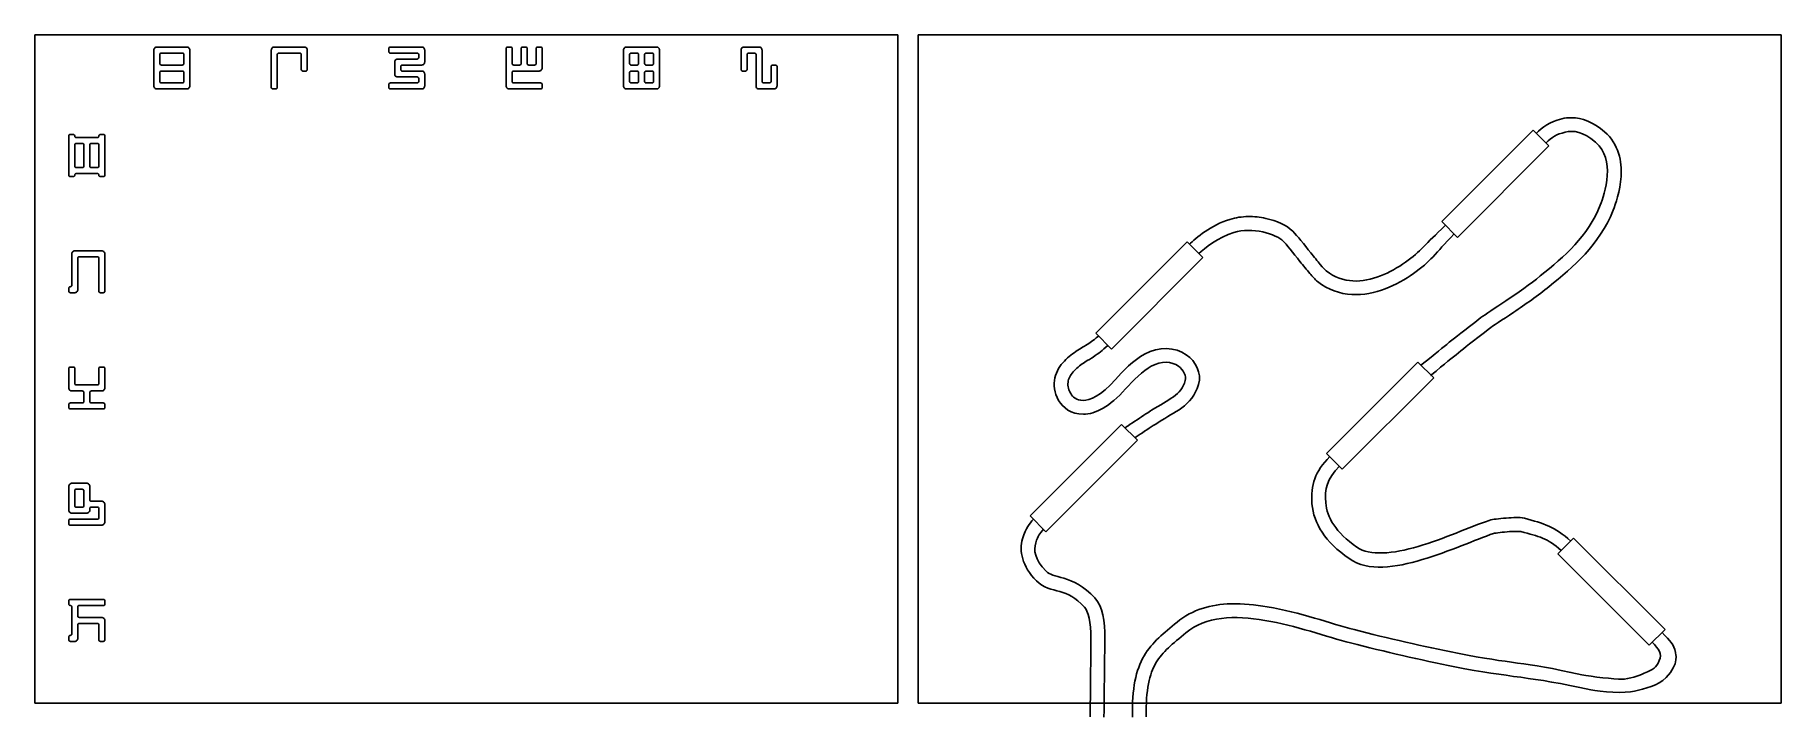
# Model space of a CAD drawing. Extents: x 6 to 263, y 6 to 106.
import ezdxf

# ---------------------------------------------------------------- set-up
doc = ezdxf.new("R2010")
doc.units = 0
doc.layers.add('Layer_1', color=7, linetype='CONTINUOUS')

msp = doc.modelspace()

# ---------------------------------------------------------------- linework, layer by layer
at = {"layer": 'Layer_1', "color": 7}
for p, q in [((6.01284, 106.43276), (132.987121, 106.43276)), ((6.01284, 8.033467), (6.01284, 106.43276)), ((132.987121, 106.43276), (132.987121, 8.033467)), ((262.950485, 106.432763), (135.976193, 106.432763)), ((135.976193, 106.432763), (135.976193, 8.033462)), ((262.950485, 8.033462), (262.950485, 106.432763)), ((23.515401, 98.913809), (23.515401, 104.205476)), ((23.956373, 104.646448), (28.366096, 104.646448)), ((24.397346, 103.544018), (24.397346, 102.221101)), ((27.704637, 103.764504), (24.617832, 103.764504)), ((27.925123, 102.221101), (27.925123, 103.544018)), ((28.807068, 104.205476), (28.807068, 98.913809)), ((40.795163, 98.693323), (40.795163, 104.205476)), ((41.236135, 104.646448), (45.645857, 104.646448)), ((41.677107, 103.544018), (41.677107, 98.693323)), ((44.984399, 103.764504), (41.897593, 103.764504)), ((45.204885, 101.339157), (45.204885, 103.544018)), ((46.086829, 104.205476), (46.086829, 101.339157)), ((58.074924, 103.98499), (58.074924, 104.425962)), ((58.29541, 104.646448), (62.925618, 104.646448)), ((62.26416, 103.764504), (58.29541, 103.764504)), ((59.39784, 102.882559), (62.26416, 102.882559)), ((62.484646, 103.103046), (62.484646, 103.544018)), ((63.36659, 104.205476), (63.36659, 102.441587)), ((75.354682, 98.913809), (75.354682, 104.425962)), ((75.575168, 104.646448), (76.01614, 104.646448)), ((76.236626, 104.425962), (76.236626, 102.221101)), ((77.559543, 102.221101), (77.559543, 104.425962)), ((77.780029, 104.646448), (78.221001, 104.646448)), ((78.441487, 104.425962), (78.441487, 102.221101)), ((79.764404, 102.221101), (79.764404, 104.425962)), ((79.98489, 104.646448), (80.425862, 104.646448)), ((80.646349, 104.425962), (80.646349, 101.559643)), ((92.634446, 98.913809), (92.634446, 104.205476)), ((93.075418, 104.646448), (97.48514, 104.646448)), ((93.51639, 103.544018), (93.51639, 102.221101)), ((94.618821, 103.764504), (93.736876, 103.764504)), ((94.839307, 102.221101), (94.839307, 103.544018)), ((95.721251, 103.544018), (95.721251, 102.221101)), ((96.823682, 103.764504), (95.941738, 103.764504)), ((97.044168, 102.221101), (97.044168, 103.544018)), ((97.926113, 104.205476), (97.926113, 98.913809)), ((109.91421, 101.339157), (109.91421, 104.205476)), ((110.355182, 104.646448), (112.560043, 104.646448)), ((110.796154, 103.544018), (110.796154, 101.339157)), ((111.898585, 103.764504), (111.01664, 103.764504)), ((112.119071, 98.913809), (112.119071, 103.544018)), ((113.001015, 104.205476), (113.001015, 99.575268)), ((24.397346, 100.898184), (24.397346, 99.575268)), ((24.617832, 102.000615), (27.704637, 102.000615)), ((27.704637, 101.118671), (24.617832, 101.118671)), ((27.704637, 102.000615), (27.704637, 102.000615)), ((27.925123, 99.575268), (27.925123, 100.898184)), ((45.866343, 101.118671), (45.425371, 101.118671)), ((58.956868, 100.677698), (58.956868, 102.441587)), ((62.26416, 100.236726), (59.39784, 100.236726)), ((59.838813, 101.780129), (59.838813, 101.339157)), ((62.925618, 102.000615), (60.059299, 102.000615)), ((60.059299, 101.118671), (62.925618, 101.118671)), ((63.36659, 100.677698), (63.36659, 98.913809)), ((76.236626, 100.898184), (76.236626, 99.575268)), ((76.457112, 102.000615), (77.339057, 102.000615)), ((80.205376, 101.118671), (76.457112, 101.118671)), ((78.661974, 102.000615), (79.543918, 102.000615)), ((93.51639, 100.898184), (93.51639, 99.575268)), ((93.736876, 102.000615), (94.618821, 102.000615)), ((94.618821, 101.118671), (93.736876, 101.118671)), ((94.618821, 102.000615), (94.618821, 102.000615)), ((94.839307, 99.575268), (94.839307, 100.898184)), ((95.721251, 100.898184), (95.721251, 99.575268)), ((95.941738, 102.000615), (96.823682, 102.000615)), ((96.823682, 101.118671), (95.941738, 101.118671)), ((96.823682, 102.000615), (96.823682, 102.000615)), ((97.044168, 99.575268), (97.044168, 100.898184)), ((110.575668, 101.118671), (110.134696, 101.118671)), ((114.323932, 99.575268), (114.323932, 101.780129)), ((114.544418, 102.000615), (114.98539, 102.000615)), ((115.205876, 101.780129), (115.205876, 98.913809)), ((28.366096, 98.472837), (23.956373, 98.472837)), ((23.956373, 98.472837), (23.956373, 98.472837)), ((24.617832, 99.354782), (27.704637, 99.354782)), ((27.704637, 99.354782), (27.704637, 99.354782)), ((41.456621, 98.472837), (41.015649, 98.472837)), ((41.015649, 98.472837), (41.015649, 98.472837)), ((58.074924, 98.693323), (58.074924, 99.134296)), ((58.29541, 99.354782), (62.26416, 99.354782)), ((62.925618, 98.472837), (58.29541, 98.472837)), ((58.29541, 98.472837), (58.29541, 98.472837)), ((62.484646, 99.575268), (62.484646, 100.01624)), ((80.425862, 98.472837), (75.795654, 98.472837)), ((75.795654, 98.472837), (75.795654, 98.472837)), ((76.457112, 99.354782), (80.425862, 99.354782)), ((80.646349, 99.134296), (80.646349, 98.693323)), ((97.48514, 98.472837), (93.075418, 98.472837)), ((93.075418, 98.472837), (93.075418, 98.472837)), ((93.736876, 99.354782), (94.618821, 99.354782)), ((94.618821, 99.354782), (94.618821, 99.354782)), ((95.941738, 99.354782), (96.823682, 99.354782)), ((96.823682, 99.354782), (96.823682, 99.354782)), ((114.764904, 98.472837), (112.560043, 98.472837)), ((112.560043, 98.472837), (112.560043, 98.472837)), ((113.221501, 99.354782), (114.103446, 99.354782)), ((11.000319, 85.809741), (11.000319, 91.54238)), ((11.220805, 91.762866), (11.661777, 91.762866)), ((11.882263, 90.219463), (11.882263, 87.132658)), ((12.102749, 91.321894), (15.189555, 91.321894)), ((12.984694, 90.439949), (12.102749, 90.439949)), ((13.20518, 87.132658), (13.20518, 90.219463)), ((14.087124, 90.219463), (14.087124, 87.132658)), ((15.189555, 90.439949), (14.30761, 90.439949)), ((15.410041, 87.132658), (15.410041, 90.219463)), ((15.630527, 91.762866), (16.071499, 91.762866)), ((16.291985, 91.54238), (16.291985, 85.809741)), ((226.46837, 92.401), (213.014505, 78.947135)), ((215.332852, 76.628789), (228.786717, 90.082653)), ((228.786717, 90.082653), (226.46837, 92.401)), ((11.661777, 85.589255), (11.220805, 85.589255)), ((11.220805, 85.589255), (11.220805, 85.589255)), ((12.102749, 86.912172), (12.984694, 86.912172)), ((15.189555, 86.030227), (12.102749, 86.030227)), ((12.984694, 86.912172), (12.984694, 86.912172)), ((14.30761, 86.912172), (15.189555, 86.912172)), ((15.189555, 86.912172), (15.189555, 86.912172)), ((16.071499, 85.589255), (15.630527, 85.589255)), ((213.014505, 78.947135), (215.332852, 76.628789)), ((11.882263, 74.651735), (15.851013, 74.651735)), ((175.549801, 75.960728), (162.095937, 62.506863)), ((177.868148, 73.642381), (175.549801, 75.960728)), ((11.441291, 69.580555), (11.441291, 74.210763)), ((12.323235, 73.549305), (12.323235, 68.919096)), ((15.189555, 73.769791), (12.543722, 73.769791)), ((15.410041, 68.69861), (15.410041, 73.549305)), ((16.291985, 74.210763), (16.291985, 68.69861)), ((164.414283, 60.188516), (177.868148, 73.642381)), ((11.000319, 68.69861), (11.000319, 69.139582)), ((11.882263, 68.478124), (11.220805, 68.478124)), ((11.220805, 68.478124), (11.220805, 68.478124)), ((16.071499, 68.478124), (15.630527, 68.478124)), ((162.095937, 62.506863), (164.414283, 60.188516)), ((11.000319, 54.453799), (11.000319, 57.320119)), ((11.220805, 57.540605), (11.661777, 57.540605)), ((11.882263, 57.320119), (11.882263, 55.115257)), ((15.410041, 55.115257), (15.410041, 57.320119)), ((15.630527, 57.540605), (16.071499, 57.540605)), ((16.291985, 57.320119), (16.291985, 54.453799)), ((209.524932, 58.249838), (196.071067, 44.795974)), ((211.843279, 55.931492), (209.524932, 58.249838)), ((12.984694, 54.012827), (11.441291, 54.012827)), ((12.102749, 54.894771), (15.189555, 54.894771)), ((15.851013, 54.012827), (14.30761, 54.012827)), ((198.389414, 42.477627), (211.843279, 55.931492)), ((11.000319, 51.58748), (11.000319, 52.028452)), ((11.220805, 52.248938), (12.984694, 52.248938)), ((13.20518, 52.469424), (13.20518, 53.792341)), ((14.087124, 53.792341), (14.087124, 52.469424)), ((14.30761, 52.248938), (16.071499, 52.248938)), ((16.291985, 52.028452), (16.291985, 51.58748)), ((16.071499, 51.366994), (11.220805, 51.366994)), ((11.220805, 51.366994), (11.220805, 51.366994)), ((165.920923, 49.069925), (152.467058, 35.616061)), ((168.23927, 46.751579), (165.920923, 49.069925)), ((154.785405, 33.297714), (168.23927, 46.751579)), ((196.071067, 44.795974), (198.389414, 42.477627)), ((11.000319, 36.460721), (11.000319, 39.988499)), ((11.441291, 40.429471), (13.646152, 40.429471)), ((11.882263, 39.327041), (11.882263, 37.12218)), ((12.984694, 39.547527), (12.102749, 39.547527)), ((13.20518, 37.12218), (13.20518, 39.327041)), ((14.087124, 39.988499), (14.087124, 38.004124)), ((13.646152, 36.019749), (11.441291, 36.019749)), ((12.102749, 36.901694), (12.984694, 36.901694)), ((12.984694, 36.901694), (12.984694, 36.901694)), ((14.087124, 36.681207), (14.087124, 36.460721)), ((14.30761, 37.783638), (15.851013, 37.783638)), ((15.189555, 36.901694), (14.30761, 36.901694)), ((15.410041, 35.358291), (15.410041, 36.681207)), ((16.291985, 37.342666), (16.291985, 34.696832)), ((11.000319, 34.476346), (11.000319, 34.917319)), ((11.220805, 35.137805), (15.189555, 35.137805)), ((15.851013, 34.25586), (11.220805, 34.25586)), ((11.220805, 34.25586), (11.220805, 34.25586)), ((152.467058, 35.616061), (154.785405, 33.297714)), ((232.426706, 32.365314), (230.108359, 30.046967)), ((245.88057, 18.911449), (232.426706, 32.365314)), ((230.108359, 30.046967), (243.562224, 16.593102)), ((11.220805, 23.318344), (16.071499, 23.318344)), ((11.000319, 22.656885), (11.000319, 23.097858)), ((11.441291, 18.247163), (11.441291, 22.215913)), ((12.323235, 22.215913), (12.323235, 20.892996)), ((16.071499, 22.436399), (12.543722, 22.436399)), ((12.543722, 20.67251), (15.851013, 20.67251)), ((16.291985, 23.097858), (16.291985, 22.656885)), ((12.323235, 19.57008), (12.323235, 17.585705)), ((15.189555, 19.790566), (12.543722, 19.790566)), ((15.410041, 17.365219), (15.410041, 19.57008)), ((16.291985, 20.231538), (16.291985, 17.365219)), ((243.562224, 16.593102), (245.88057, 18.911449)), ((11.000319, 17.365219), (11.000319, 17.806191)), ((11.882263, 17.144733), (11.220805, 17.144733)), ((11.220805, 17.144733), (11.220805, 17.144733)), ((16.071499, 17.144733), (15.630527, 17.144733)), ((132.987121, 8.033467), (6.01284, 8.033467)), ((135.976193, 8.033462), (262.950485, 8.033462))]:
    msp.add_line(p, q, dxfattribs=at)
for points in [[(23.515401, 104.205476), (23.515401, 104.265191), (23.526885, 104.321461), (23.549852, 104.374286)], [(23.549852, 104.374286), (23.575116, 104.427111), (23.60727, 104.473045), (23.646315, 104.51209)], [(23.646315, 104.51209), (23.687656, 104.553431), (23.734739, 104.585585), (23.787564, 104.608552)], [(23.787564, 104.608552), (23.840388, 104.633816), (23.896658, 104.646448), (23.956373, 104.646448)], [(24.462802, 103.702492), (24.419165, 103.661151), (24.397346, 103.608326), (24.397346, 103.544018)], [(24.617832, 103.764504), (24.558117, 103.764504), (24.50644, 103.743833), (24.462802, 103.702492)], [(27.859667, 103.699047), (27.816029, 103.742685), (27.764352, 103.764504), (27.704637, 103.764504)], [(27.925123, 103.544018), (27.925123, 103.603733), (27.903304, 103.655409), (27.859667, 103.699047)], [(28.366096, 104.646448), (28.425811, 104.646448), (28.482081, 104.633816), (28.534905, 104.608552)], [(28.534905, 104.608552), (28.58773, 104.585585), (28.633665, 104.553431), (28.672709, 104.51209)], [(28.672709, 104.51209), (28.71405, 104.473045), (28.746205, 104.427111), (28.769172, 104.374286)], [(28.769172, 104.374286), (28.794436, 104.321461), (28.807068, 104.265191), (28.807068, 104.205476)], [(40.795163, 104.205476), (40.795163, 104.265191), (40.806646, 104.321461), (40.829613, 104.374286)], [(40.829613, 104.374286), (40.854878, 104.427111), (40.887032, 104.473045), (40.926077, 104.51209)], [(40.926077, 104.51209), (40.967417, 104.553431), (41.0145, 104.585585), (41.067326, 104.608552)], [(41.067326, 104.608552), (41.120151, 104.633816), (41.17642, 104.646448), (41.236135, 104.646448)], [(41.742563, 103.702492), (41.698926, 103.661151), (41.677107, 103.608326), (41.677107, 103.544018)], [(41.897593, 103.764504), (41.837879, 103.764504), (41.786202, 103.743833), (41.742563, 103.702492)], [(45.139429, 103.699047), (45.09579, 103.742685), (45.044113, 103.764504), (44.984399, 103.764504)], [(45.204885, 103.544018), (45.204885, 103.603733), (45.183066, 103.655409), (45.139429, 103.699047)], [(45.645857, 104.646448), (45.705571, 104.646448), (45.761841, 104.633816), (45.814665, 104.608552)], [(45.814665, 104.608552), (45.867492, 104.585585), (45.913427, 104.553431), (45.952472, 104.51209)], [(45.952472, 104.51209), (45.993812, 104.473045), (46.025965, 104.427111), (46.048932, 104.374286)], [(46.048932, 104.374286), (46.074197, 104.321461), (46.086829, 104.265191), (46.086829, 104.205476)], [(58.074924, 104.425962), (58.074924, 104.490271), (58.096742, 104.543096), (58.140379, 104.584437)], [(58.136936, 103.826516), (58.095595, 103.867857), (58.074924, 103.920682), (58.074924, 103.98499)], [(58.29541, 103.764504), (58.231101, 103.764504), (58.178276, 103.785175), (58.136936, 103.826516)], [(58.140379, 104.584437), (58.184018, 104.625778), (58.235695, 104.646448), (58.29541, 104.646448)], [(59.087782, 102.748201), (59.129122, 102.789542), (59.176206, 102.821696), (59.229032, 102.844664)], [(59.229032, 102.844664), (59.281856, 102.869927), (59.338126, 102.882559), (59.39784, 102.882559)], [(62.41919, 103.699047), (62.375551, 103.742685), (62.323874, 103.764504), (62.26416, 103.764504)], [(62.26416, 102.882559), (62.328469, 102.882559), (62.381293, 102.904378), (62.422633, 102.948016)], [(62.484646, 103.544018), (62.484646, 103.603733), (62.462827, 103.655409), (62.41919, 103.699047)], [(62.422633, 102.948016), (62.463975, 102.991654), (62.484646, 103.043331), (62.484646, 103.103046)], [(62.925618, 104.646448), (62.985333, 104.646448), (63.041603, 104.633816), (63.094429, 104.608552)], [(63.094429, 104.608552), (63.147254, 104.585585), (63.193188, 104.553431), (63.232233, 104.51209)], [(63.232233, 104.51209), (63.273573, 104.473045), (63.305726, 104.427111), (63.328693, 104.374286)], [(63.328693, 104.374286), (63.353958, 104.321461), (63.36659, 104.265191), (63.36659, 104.205476)], [(75.354682, 104.425962), (75.354682, 104.490271), (75.376501, 104.543096), (75.420141, 104.584437)], [(75.420141, 104.584437), (75.463778, 104.625778), (75.515454, 104.646448), (75.575168, 104.646448)], [(76.01614, 104.646448), (76.075857, 104.646448), (76.127533, 104.624629), (76.171171, 104.580992)], [(76.171171, 104.580992), (76.214808, 104.537354), (76.236626, 104.485677), (76.236626, 104.425962)], [(77.559543, 104.425962), (77.559543, 104.490271), (77.581363, 104.543096), (77.625002, 104.584437)], [(77.625002, 104.584437), (77.668639, 104.625778), (77.720315, 104.646448), (77.780029, 104.646448)], [(78.221001, 104.646448), (78.280718, 104.646448), (78.332394, 104.624629), (78.376032, 104.580992)], [(78.376032, 104.580992), (78.419669, 104.537354), (78.441487, 104.485677), (78.441487, 104.425962)], [(79.764404, 104.425962), (79.764404, 104.490271), (79.786224, 104.543096), (79.829863, 104.584437)], [(79.829863, 104.584437), (79.8735, 104.625778), (79.925176, 104.646448), (79.98489, 104.646448)], [(80.425862, 104.646448), (80.485579, 104.646448), (80.537256, 104.624629), (80.580893, 104.580992)], [(80.580893, 104.580992), (80.62453, 104.537354), (80.646349, 104.485677), (80.646349, 104.425962)], [(92.634446, 104.205476), (92.634446, 104.265191), (92.645929, 104.321461), (92.668897, 104.374286)], [(92.668897, 104.374286), (92.694161, 104.427111), (92.726316, 104.473045), (92.76536, 104.51209)], [(92.76536, 104.51209), (92.806702, 104.553431), (92.853785, 104.585585), (92.90661, 104.608552)], [(92.90661, 104.608552), (92.959434, 104.633816), (93.015704, 104.646448), (93.075418, 104.646448)], [(93.581849, 103.702492), (93.53821, 103.661151), (93.51639, 103.608326), (93.51639, 103.544018)], [(93.736876, 103.764504), (93.677162, 103.764504), (93.625486, 103.743833), (93.581849, 103.702492)], [(94.773851, 103.699047), (94.730214, 103.742685), (94.678537, 103.764504), (94.618821, 103.764504)], [(94.839307, 103.544018), (94.839307, 103.603733), (94.817488, 103.655409), (94.773851, 103.699047)], [(95.78671, 103.702492), (95.743071, 103.661151), (95.721251, 103.608326), (95.721251, 103.544018)], [(95.941738, 103.764504), (95.882023, 103.764504), (95.830347, 103.743833), (95.78671, 103.702492)], [(96.978712, 103.699047), (96.935075, 103.742685), (96.883398, 103.764504), (96.823682, 103.764504)], [(97.044168, 103.544018), (97.044168, 103.603733), (97.022349, 103.655409), (96.978712, 103.699047)], [(97.48514, 104.646448), (97.544857, 104.646448), (97.601127, 104.633816), (97.653952, 104.608552)], [(97.653952, 104.608552), (97.706776, 104.585585), (97.75271, 104.553431), (97.791755, 104.51209)], [(97.791755, 104.51209), (97.833097, 104.473045), (97.865251, 104.427111), (97.888219, 104.374286)], [(97.888219, 104.374286), (97.913481, 104.321461), (97.926113, 104.265191), (97.926113, 104.205476)], [(109.91421, 104.205476), (109.91421, 104.265191), (109.925693, 104.321461), (109.948661, 104.374286)], [(109.948661, 104.374286), (109.973925, 104.427111), (110.00608, 104.473045), (110.045124, 104.51209)], [(110.045124, 104.51209), (110.086466, 104.553431), (110.133549, 104.585585), (110.186374, 104.608552)], [(110.186374, 104.608552), (110.239198, 104.633816), (110.295468, 104.646448), (110.355182, 104.646448)], [(110.86161, 103.702492), (110.817973, 103.661151), (110.796154, 103.608326), (110.796154, 103.544018)], [(111.01664, 103.764504), (110.956926, 103.764504), (110.905249, 103.743833), (110.86161, 103.702492)], [(112.053615, 103.699047), (112.009976, 103.742685), (111.958299, 103.764504), (111.898585, 103.764504)], [(112.119071, 103.544018), (112.119071, 103.603733), (112.097252, 103.655409), (112.053615, 103.699047)], [(112.560043, 104.646448), (112.619758, 104.646448), (112.676028, 104.633816), (112.728854, 104.608552)], [(112.728854, 104.608552), (112.781679, 104.585585), (112.827613, 104.553431), (112.866658, 104.51209)], [(112.866658, 104.51209), (112.907998, 104.473045), (112.940151, 104.427111), (112.963119, 104.374286)], [(112.963119, 104.374286), (112.988383, 104.321461), (113.001015, 104.265191), (113.001015, 104.205476)], [(24.397346, 102.221101), (24.397346, 102.156793), (24.418016, 102.103968), (24.459357, 102.062627)], [(24.462802, 101.056659), (24.419165, 101.015318), (24.397346, 100.962493), (24.397346, 100.898184)], [(24.459357, 102.062627), (24.500698, 102.021286), (24.553523, 102.000615), (24.617832, 102.000615)], [(24.617832, 101.118671), (24.558117, 101.118671), (24.50644, 101.098), (24.462802, 101.056659)], [(27.704637, 102.000615), (27.768946, 102.000615), (27.821771, 102.022434), (27.863112, 102.066072)], [(27.859667, 101.053214), (27.816029, 101.096852), (27.764352, 101.118671), (27.704637, 101.118671)], [(27.925123, 100.898184), (27.925123, 100.9579), (27.903304, 101.009576), (27.859667, 101.053214)], [(27.863112, 102.066072), (27.904453, 102.10971), (27.925123, 102.161386), (27.925123, 102.221101)], [(45.266897, 101.180682), (45.225556, 101.222023), (45.204885, 101.274848), (45.204885, 101.339157)], [(45.425371, 101.118671), (45.361062, 101.118671), (45.308237, 101.139341), (45.266897, 101.180682)], [(46.024816, 101.184128), (45.983477, 101.14049), (45.930652, 101.118671), (45.866343, 101.118671)], [(46.086829, 101.339157), (46.086829, 101.279442), (46.066158, 101.227765), (46.024816, 101.184128)], [(58.956868, 102.441587), (58.956868, 102.501302), (58.968352, 102.557572), (58.991319, 102.610397)], [(58.991319, 100.501999), (58.968352, 100.55712), (58.956868, 100.615687), (58.956868, 100.677698)], [(58.991319, 102.610397), (59.016583, 102.663222), (59.048738, 102.709157), (59.087782, 102.748201)], [(59.084337, 100.364195), (59.045292, 100.403239), (59.014286, 100.449174), (58.991319, 100.501999)], [(59.22214, 100.271177), (59.169316, 100.294145), (59.123381, 100.32515), (59.084337, 100.364195)], [(59.39784, 100.236726), (59.335829, 100.236726), (59.277262, 100.24821), (59.22214, 100.271177)], [(59.904268, 101.938603), (59.860631, 101.897262), (59.838813, 101.844437), (59.838813, 101.780129)], [(59.838813, 101.339157), (59.838813, 101.274848), (59.859483, 101.222023), (59.900825, 101.180682)], [(59.900825, 101.180682), (59.942165, 101.139341), (59.99499, 101.118671), (60.059299, 101.118671)], [(60.059299, 102.000615), (59.999584, 102.000615), (59.947907, 101.979945), (59.904268, 101.938603)], [(62.41919, 100.17127), (62.375551, 100.214907), (62.323874, 100.236726), (62.26416, 100.236726)], [(63.094429, 102.035066), (63.041603, 102.012099), (62.985333, 102.000615), (62.925618, 102.000615)], [(62.925618, 101.118671), (62.985333, 101.118671), (63.041603, 101.106039), (63.094429, 101.080775)], [(63.232233, 102.131529), (63.193188, 102.092484), (63.147254, 102.06033), (63.094429, 102.035066)], [(63.094429, 101.080775), (63.147254, 101.057807), (63.193188, 101.025653), (63.232233, 100.984312)], [(63.328693, 102.272778), (63.305726, 102.219953), (63.273573, 102.17287), (63.232233, 102.131529)], [(63.232233, 100.984312), (63.273573, 100.945268), (63.305726, 100.899333), (63.328693, 100.846508)], [(63.36659, 102.441587), (63.36659, 102.381872), (63.353958, 102.325603), (63.328693, 102.272778)], [(63.328693, 100.846508), (63.353958, 100.793683), (63.36659, 100.737413), (63.36659, 100.677698)], [(76.236626, 102.221101), (76.236626, 102.156793), (76.257297, 102.103968), (76.298639, 102.062627)], [(76.302085, 101.056659), (76.258446, 101.015318), (76.236626, 100.962493), (76.236626, 100.898184)], [(76.298639, 102.062627), (76.339981, 102.021286), (76.392805, 102.000615), (76.457112, 102.000615)], [(76.457112, 101.118671), (76.397398, 101.118671), (76.345722, 101.098), (76.302085, 101.056659)], [(77.339057, 102.000615), (77.403366, 102.000615), (77.456191, 102.022434), (77.497533, 102.066072)], [(77.497533, 102.066072), (77.538873, 102.10971), (77.559543, 102.161386), (77.559543, 102.221101)], [(78.441487, 102.221101), (78.441487, 102.156793), (78.462158, 102.103968), (78.5035, 102.062627)], [(78.5035, 102.062627), (78.544842, 102.021286), (78.597666, 102.000615), (78.661974, 102.000615)], [(79.543918, 102.000615), (79.608227, 102.000615), (79.661052, 102.022434), (79.702394, 102.066072)], [(79.702394, 102.066072), (79.743734, 102.10971), (79.764404, 102.161386), (79.764404, 102.221101)], [(80.374188, 101.153122), (80.321363, 101.130154), (80.265093, 101.118671), (80.205376, 101.118671)], [(80.511991, 101.249584), (80.472947, 101.21054), (80.427012, 101.178386), (80.374188, 101.153122)], [(80.608455, 101.390833), (80.585487, 101.338008), (80.553333, 101.290925), (80.511991, 101.249584)], [(80.646349, 101.559643), (80.646349, 101.499928), (80.633717, 101.443658), (80.608455, 101.390833)], [(93.51639, 102.221101), (93.51639, 102.156793), (93.537061, 102.103968), (93.578403, 102.062627)], [(93.581849, 101.056659), (93.53821, 101.015318), (93.51639, 100.962493), (93.51639, 100.898184)], [(93.578403, 102.062627), (93.619745, 102.021286), (93.672569, 102.000615), (93.736876, 102.000615)], [(93.736876, 101.118671), (93.677162, 101.118671), (93.625486, 101.098), (93.581849, 101.056659)], [(94.618821, 102.000615), (94.68313, 102.000615), (94.735955, 102.022434), (94.777297, 102.066072)], [(94.773851, 101.053214), (94.730214, 101.096852), (94.678537, 101.118671), (94.618821, 101.118671)], [(94.839307, 100.898184), (94.839307, 100.9579), (94.817488, 101.009576), (94.773851, 101.053214)], [(94.777297, 102.066072), (94.818637, 102.10971), (94.839307, 102.161386), (94.839307, 102.221101)], [(95.721251, 102.221101), (95.721251, 102.156793), (95.741922, 102.103968), (95.783264, 102.062627)], [(95.78671, 101.056659), (95.743071, 101.015318), (95.721251, 100.962493), (95.721251, 100.898184)], [(95.783264, 102.062627), (95.824606, 102.021286), (95.87743, 102.000615), (95.941738, 102.000615)], [(95.941738, 101.118671), (95.882023, 101.118671), (95.830347, 101.098), (95.78671, 101.056659)], [(96.823682, 102.000615), (96.887991, 102.000615), (96.940816, 102.022434), (96.982158, 102.066072)], [(96.978712, 101.053214), (96.935075, 101.096852), (96.883398, 101.118671), (96.823682, 101.118671)], [(97.044168, 100.898184), (97.044168, 100.9579), (97.022349, 101.009576), (96.978712, 101.053214)], [(96.982158, 102.066072), (97.023498, 102.10971), (97.044168, 102.161386), (97.044168, 102.221101)], [(109.976222, 101.180682), (109.934881, 101.222023), (109.91421, 101.274848), (109.91421, 101.339157)], [(110.134696, 101.118671), (110.070387, 101.118671), (110.017562, 101.139341), (109.976222, 101.180682)], [(110.734142, 101.184128), (110.692802, 101.14049), (110.639977, 101.118671), (110.575668, 101.118671)], [(110.796154, 101.339157), (110.796154, 101.279442), (110.775483, 101.227765), (110.734142, 101.184128)], [(114.323932, 101.780129), (114.323932, 101.844437), (114.345751, 101.897262), (114.389388, 101.938603)], [(114.389388, 101.938603), (114.433027, 101.979945), (114.484704, 102.000615), (114.544418, 102.000615)], [(114.98539, 102.000615), (115.045105, 102.000615), (115.096782, 101.978796), (115.140421, 101.935158)], [(115.140421, 101.935158), (115.184058, 101.89152), (115.205876, 101.839844), (115.205876, 101.780129)], [(23.549852, 98.73811), (23.526885, 98.793231), (23.515401, 98.851798), (23.515401, 98.913809)], [(23.64287, 98.600306), (23.603825, 98.63935), (23.572819, 98.685285), (23.549852, 98.73811)], [(23.780674, 98.507288), (23.727849, 98.530256), (23.681914, 98.561262), (23.64287, 98.600306)], [(23.956373, 98.472837), (23.894362, 98.472837), (23.835795, 98.484321), (23.780674, 98.507288)], [(24.397346, 99.575268), (24.397346, 99.510959), (24.418016, 99.458135), (24.459357, 99.416794)], [(24.459357, 99.416794), (24.500698, 99.375452), (24.553523, 99.354782), (24.617832, 99.354782)], [(27.704637, 99.354782), (27.768946, 99.354782), (27.821771, 99.376601), (27.863112, 99.420239)], [(27.863112, 99.420239), (27.904453, 99.463877), (27.925123, 99.515553), (27.925123, 99.575268)], [(28.534905, 98.507288), (28.482081, 98.484321), (28.425811, 98.472837), (28.366096, 98.472837)], [(28.672709, 98.603751), (28.633665, 98.564707), (28.58773, 98.532552), (28.534905, 98.507288)], [(28.769172, 98.745), (28.746205, 98.692175), (28.71405, 98.645092), (28.672709, 98.603751)], [(28.807068, 98.913809), (28.807068, 98.854095), (28.794436, 98.797825), (28.769172, 98.745)], [(40.857175, 98.534849), (40.815833, 98.57619), (40.795163, 98.629015), (40.795163, 98.693323)], [(41.015649, 98.472837), (40.95134, 98.472837), (40.898515, 98.493508), (40.857175, 98.534849)], [(41.615094, 98.538294), (41.573754, 98.494656), (41.52093, 98.472837), (41.456621, 98.472837)], [(41.677107, 98.693323), (41.677107, 98.633609), (41.656436, 98.581932), (41.615094, 98.538294)], [(58.074924, 99.134296), (58.074924, 99.198604), (58.096742, 99.251429), (58.140379, 99.29277)], [(58.136936, 98.534849), (58.095595, 98.57619), (58.074924, 98.629015), (58.074924, 98.693323)], [(58.29541, 98.472837), (58.231101, 98.472837), (58.178276, 98.493508), (58.136936, 98.534849)], [(58.140379, 99.29277), (58.184018, 99.334111), (58.235695, 99.354782), (58.29541, 99.354782)], [(62.26416, 99.354782), (62.328469, 99.354782), (62.381293, 99.376601), (62.422633, 99.420239)], [(62.484646, 100.01624), (62.484646, 100.075955), (62.462827, 100.127632), (62.41919, 100.17127)], [(62.422633, 99.420239), (62.463975, 99.463877), (62.484646, 99.515553), (62.484646, 99.575268)], [(63.094429, 98.507288), (63.041603, 98.484321), (62.985333, 98.472837), (62.925618, 98.472837)], [(63.232233, 98.603751), (63.193188, 98.564707), (63.147254, 98.532552), (63.094429, 98.507288)], [(63.328693, 98.745), (63.305726, 98.692175), (63.273573, 98.645092), (63.232233, 98.603751)], [(63.36659, 98.913809), (63.36659, 98.854095), (63.353958, 98.797825), (63.328693, 98.745)], [(75.389133, 98.73811), (75.366166, 98.793231), (75.354682, 98.851798), (75.354682, 98.913809)], [(75.48215, 98.600306), (75.443106, 98.63935), (75.4121, 98.685285), (75.389133, 98.73811)], [(75.619957, 98.507288), (75.56713, 98.530256), (75.521195, 98.561262), (75.48215, 98.600306)], [(75.795654, 98.472837), (75.733642, 98.472837), (75.675077, 98.484321), (75.619957, 98.507288)], [(76.236626, 99.575268), (76.236626, 99.510959), (76.257297, 99.458135), (76.298639, 99.416794)], [(76.298639, 99.416794), (76.339981, 99.375452), (76.392805, 99.354782), (76.457112, 99.354782)], [(80.425862, 99.354782), (80.485579, 99.354782), (80.537256, 99.332963), (80.580893, 99.289325)], [(80.584339, 98.538294), (80.542997, 98.494656), (80.490171, 98.472837), (80.425862, 98.472837)], [(80.580893, 99.289325), (80.62453, 99.245687), (80.646349, 99.194011), (80.646349, 99.134296)], [(80.646349, 98.693323), (80.646349, 98.633609), (80.625679, 98.581932), (80.584339, 98.538294)], [(92.668897, 98.73811), (92.645929, 98.793231), (92.634446, 98.851798), (92.634446, 98.913809)], [(92.761914, 98.600306), (92.72287, 98.63935), (92.691864, 98.685285), (92.668897, 98.73811)], [(92.899718, 98.507288), (92.846893, 98.530256), (92.800959, 98.561262), (92.761914, 98.600306)], [(93.075418, 98.472837), (93.013406, 98.472837), (92.95484, 98.484321), (92.899718, 98.507288)], [(93.51639, 99.575268), (93.51639, 99.510959), (93.537061, 99.458135), (93.578403, 99.416794)], [(93.578403, 99.416794), (93.619745, 99.375452), (93.672569, 99.354782), (93.736876, 99.354782)], [(94.618821, 99.354782), (94.68313, 99.354782), (94.735955, 99.376601), (94.777297, 99.420239)], [(94.777297, 99.420239), (94.818637, 99.463877), (94.839307, 99.515553), (94.839307, 99.575268)], [(95.721251, 99.575268), (95.721251, 99.510959), (95.741922, 99.458135), (95.783264, 99.416794)], [(95.783264, 99.416794), (95.824606, 99.375452), (95.87743, 99.354782), (95.941738, 99.354782)], [(96.823682, 99.354782), (96.887991, 99.354782), (96.940816, 99.376601), (96.982158, 99.420239)], [(96.982158, 99.420239), (97.023498, 99.463877), (97.044168, 99.515553), (97.044168, 99.575268)], [(97.653952, 98.507288), (97.601127, 98.484321), (97.544857, 98.472837), (97.48514, 98.472837)], [(97.791755, 98.603751), (97.75271, 98.564707), (97.706776, 98.532552), (97.653952, 98.507288)], [(97.888219, 98.745), (97.865251, 98.692175), (97.833097, 98.645092), (97.791755, 98.603751)], [(97.926113, 98.913809), (97.926113, 98.854095), (97.913481, 98.797825), (97.888219, 98.745)], [(112.153522, 98.73811), (112.130555, 98.793231), (112.119071, 98.851798), (112.119071, 98.913809)], [(112.246539, 98.600306), (112.207495, 98.63935), (112.176489, 98.685285), (112.153522, 98.73811)], [(112.384343, 98.507288), (112.331518, 98.530256), (112.285584, 98.561262), (112.246539, 98.600306)], [(112.560043, 98.472837), (112.498031, 98.472837), (112.439465, 98.484321), (112.384343, 98.507288)], [(113.001015, 99.575268), (113.001015, 99.510959), (113.021686, 99.458135), (113.063028, 99.416794)], [(113.063028, 99.416794), (113.104368, 99.375452), (113.157192, 99.354782), (113.221501, 99.354782)], [(114.103446, 99.354782), (114.167755, 99.354782), (114.220579, 99.376601), (114.261919, 99.420239)], [(114.261919, 99.420239), (114.303261, 99.463877), (114.323932, 99.515553), (114.323932, 99.575268)], [(114.933715, 98.507288), (114.880889, 98.484321), (114.824619, 98.472837), (114.764904, 98.472837)], [(115.071519, 98.603751), (115.032474, 98.564707), (114.98654, 98.532552), (114.933715, 98.507288)], [(115.16798, 98.745), (115.145012, 98.692175), (115.112859, 98.645092), (115.071519, 98.603751)], [(115.205876, 98.913809), (115.205876, 98.854095), (115.193244, 98.797825), (115.16798, 98.745)], [(226.890777, 91.896223), (227.920095, 92.914293), (228.824239, 93.621707), (230.673161, 94.076778)], [(230.673161, 94.076778), (231.135391, 94.190545), (231.621865, 94.24829), (232.126716, 94.24104)], [(232.126716, 94.24104), (233.641264, 94.219289), (235.31931, 93.611206), (236.988431, 92.165714)], [(11.000319, 91.54238), (11.000319, 91.606688), (11.022138, 91.659513), (11.065776, 91.700854)], [(11.065776, 91.700854), (11.109413, 91.742195), (11.16109, 91.762866), (11.220805, 91.762866)], [(11.661777, 91.762866), (11.714602, 91.762866), (11.753646, 91.751382), (11.77891, 91.728415)], [(11.77891, 91.728415), (11.806471, 91.707744), (11.827142, 91.681332), (11.840922, 91.649178)], [(11.840922, 91.649178), (11.856999, 91.617023), (11.868483, 91.581424), (11.875373, 91.54238)], [(11.875373, 91.54238), (11.88456, 91.503335), (11.896044, 91.467736), (11.909824, 91.435582)], [(11.94772, 90.377937), (11.904082, 90.336596), (11.882263, 90.283771), (11.882263, 90.219463)], [(11.909824, 91.435582), (11.925901, 91.403428), (11.94772, 91.375867), (11.975281, 91.3529)], [(12.102749, 90.439949), (12.043034, 90.439949), (11.991358, 90.419279), (11.94772, 90.377937)], [(11.975281, 91.3529), (12.005138, 91.332229), (12.047628, 91.321894), (12.102749, 91.321894)], [(13.139723, 90.374492), (13.096085, 90.41813), (13.044409, 90.439949), (12.984694, 90.439949)], [(13.20518, 90.219463), (13.20518, 90.279178), (13.183361, 90.330854), (13.139723, 90.374492)], [(14.152581, 90.377937), (14.108943, 90.336596), (14.087124, 90.283771), (14.087124, 90.219463)], [(14.30761, 90.439949), (14.247895, 90.439949), (14.196219, 90.419279), (14.152581, 90.377937)], [(15.189555, 91.321894), (15.240083, 91.321894), (15.279127, 91.332229), (15.306688, 91.3529)], [(15.344584, 90.374492), (15.300946, 90.41813), (15.24927, 90.439949), (15.189555, 90.439949)], [(15.306688, 91.3529), (15.334249, 91.375867), (15.356068, 91.403428), (15.372145, 91.435582)], [(15.410041, 90.219463), (15.410041, 90.279178), (15.388222, 90.330854), (15.344584, 90.374492)], [(15.372145, 91.435582), (15.388222, 91.467736), (15.400854, 91.503335), (15.410041, 91.54238)], [(15.410041, 91.54238), (15.419228, 91.581424), (15.43186, 91.617023), (15.447937, 91.649178)], [(15.447937, 91.649178), (15.464014, 91.681332), (15.485833, 91.707744), (15.513394, 91.728415)], [(15.513394, 91.728415), (15.540955, 91.751382), (15.579999, 91.762866), (15.630527, 91.762866)], [(16.071499, 91.762866), (16.131214, 91.762866), (16.182891, 91.741047), (16.226529, 91.697409)], [(16.226529, 91.697409), (16.270167, 91.653771), (16.291985, 91.602095), (16.291985, 91.54238)], [(231.158781, 92.103427), (229.910667, 91.796232), (229.248123, 91.419827), (228.319527, 90.501378)], [(235.657798, 90.629477), (233.795363, 92.242381), (232.406895, 92.410622), (231.158781, 92.103427)], [(237.379794, 85.717598), (237.489759, 87.545736), (237.140507, 89.345423), (235.657798, 90.629477)], [(236.988431, 92.165714), (239.072823, 90.360591), (239.540002, 87.785862), (239.408267, 85.595779)], [(11.062331, 85.651266), (11.020989, 85.692608), (11.000319, 85.745432), (11.000319, 85.809741)], [(11.220805, 85.589255), (11.156496, 85.589255), (11.103672, 85.609925), (11.062331, 85.651266)], [(11.7858, 85.620261), (11.75824, 85.59959), (11.716899, 85.589255), (11.661777, 85.589255)], [(11.847812, 85.702943), (11.834032, 85.670789), (11.813362, 85.643228), (11.7858, 85.620261)], [(11.882263, 85.809741), (11.875373, 85.770696), (11.86389, 85.735097), (11.847812, 85.702943)], [(11.882263, 87.132658), (11.882263, 87.068349), (11.902934, 87.015524), (11.944275, 86.974183)], [(11.913269, 85.916539), (11.899489, 85.884385), (11.889154, 85.848785), (11.882263, 85.809741)], [(11.978726, 85.995776), (11.951165, 85.975105), (11.929346, 85.948693), (11.913269, 85.916539)], [(11.944275, 86.974183), (11.985616, 86.932842), (12.038441, 86.912172), (12.102749, 86.912172)], [(12.102749, 86.030227), (12.047628, 86.030227), (12.006287, 86.018743), (11.978726, 85.995776)], [(12.984694, 86.912172), (13.049002, 86.912172), (13.101827, 86.93399), (13.143168, 86.977628)], [(13.143168, 86.977628), (13.184509, 87.021266), (13.20518, 87.072943), (13.20518, 87.132658)], [(14.087124, 87.132658), (14.087124, 87.068349), (14.107795, 87.015524), (14.149136, 86.974183)], [(14.149136, 86.974183), (14.190477, 86.932842), (14.243302, 86.912172), (14.30761, 86.912172)], [(15.189555, 86.912172), (15.253863, 86.912172), (15.306688, 86.93399), (15.348029, 86.977628)], [(15.313578, 85.995776), (15.286018, 86.018743), (15.244676, 86.030227), (15.189555, 86.030227)], [(15.37559, 85.916539), (15.36181, 85.948693), (15.34114, 85.975105), (15.313578, 85.995776)], [(15.348029, 86.977628), (15.38937, 87.021266), (15.410041, 87.072943), (15.410041, 87.132658)], [(15.410041, 85.809741), (15.403151, 85.848785), (15.391667, 85.884385), (15.37559, 85.916539)], [(15.441047, 85.702943), (15.427267, 85.735097), (15.416932, 85.770696), (15.410041, 85.809741)], [(15.506504, 85.620261), (15.478943, 85.643228), (15.457124, 85.670789), (15.441047, 85.702943)], [(15.630527, 85.589255), (15.575406, 85.589255), (15.534064, 85.59959), (15.506504, 85.620261)], [(16.229974, 85.654711), (16.188633, 85.611074), (16.135808, 85.589255), (16.071499, 85.589255)], [(16.291985, 85.809741), (16.291985, 85.750026), (16.271315, 85.698349), (16.229974, 85.654711)], [(236.347369, 81.361894), (236.658417, 82.140012), (237.269832, 83.889459), (237.379794, 85.717598)], [(239.408267, 85.595779), (239.276534, 83.405696), (238.587993, 81.492936), (238.23418, 80.607831)], [(181.844856, 79.280506), (182.720428, 79.549529), (183.625692, 79.673235), (184.517698, 79.685647)], [(184.517698, 79.685647), (185.409704, 79.698065), (186.288448, 79.598971), (187.111165, 79.423271)], [(227.519658, 70.943924), (231.098521, 73.867997), (234.512989, 76.773002), (236.347369, 81.361894)], [(238.23418, 80.607831), (236.186889, 75.486325), (232.401471, 72.30914), (228.805093, 69.370758)], [(175.870192, 75.581809), (176.867938, 76.579555), (179.051313, 78.422172), (181.844856, 79.280506)], [(182.441821, 77.338022), (180.149765, 76.633776), (178.063341, 75.030479), (177.259792, 74.226931)], [(186.686731, 77.436139), (185.324332, 77.727096), (183.763758, 77.744196), (182.441821, 77.338022)], [(189.668254, 76.086764), (189.212857, 76.542161), (188.049128, 77.145182), (186.686731, 77.436139)], [(187.111165, 79.423271), (188.7566, 79.071867), (190.178286, 78.45077), (191.105273, 77.523783)], [(191.105273, 77.523783), (191.782163, 76.846893), (192.757616, 75.586743), (193.745594, 74.349883)], [(210.235748, 75.130957), (211.32601, 76.267773), (211.93964, 76.785509), (213.563642, 78.419431)], [(214.855399, 77.137048), (213.215888, 75.487518), (212.750425, 74.81802), (211.701983, 73.724806)], [(11.475742, 74.379574), (11.501006, 74.432399), (11.53316, 74.478333), (11.572205, 74.517378)], [(11.572205, 74.517378), (11.613546, 74.558718), (11.660629, 74.590871), (11.713454, 74.613838)], [(11.713454, 74.613838), (11.766278, 74.639103), (11.822548, 74.651735), (11.882263, 74.651735)], [(15.851013, 74.651735), (15.910728, 74.651735), (15.966998, 74.639103), (16.019823, 74.613838)], [(16.019823, 74.613838), (16.072648, 74.590871), (16.118582, 74.558718), (16.157627, 74.517378)], [(16.157627, 74.517378), (16.198968, 74.478333), (16.231122, 74.432399), (16.254089, 74.379574)], [(192.158094, 73.081537), (191.163718, 74.326408), (190.109711, 75.645309), (189.668254, 76.086764)], [(203.987173, 70.952193), (206.655173, 71.978051), (209.064902, 73.910108), (210.235748, 75.130957)], [(11.441291, 74.210763), (11.441291, 74.270477), (11.452775, 74.326748), (11.475742, 74.379574)], [(12.388692, 73.707778), (12.345054, 73.666438), (12.323235, 73.613614), (12.323235, 73.549305)], [(12.543722, 73.769791), (12.484007, 73.769791), (12.43233, 73.74912), (12.388692, 73.707778)], [(15.344584, 73.704335), (15.300946, 73.747972), (15.24927, 73.769791), (15.189555, 73.769791)], [(15.410041, 73.549305), (15.410041, 73.609019), (15.388222, 73.660696), (15.344584, 73.704335)], [(16.254089, 74.379574), (16.279353, 74.326748), (16.291985, 74.270477), (16.291985, 74.210763)], [(193.586844, 71.330329), (193.148903, 71.84548), (192.655282, 72.459105), (192.158094, 73.081537)], [(193.745594, 74.349883), (194.239582, 73.731456), (194.72523, 73.128889), (195.135206, 72.64663)], [(195.135206, 72.64663), (195.545184, 72.164372), (195.923839, 71.77983), (196.002269, 71.718384)], [(211.701983, 73.724806), (210.323878, 72.287852), (207.784259, 70.235055), (204.71643, 69.055462)], [(11.220805, 69.360068), (11.259849, 69.36925), (11.295449, 69.381882), (11.327603, 69.397965)], [(11.327603, 69.397965), (11.359757, 69.414052), (11.38617, 69.435871), (11.40684, 69.463421)], [(11.40684, 69.463421), (11.429807, 69.490983), (11.441291, 69.530027), (11.441291, 69.580555)], [(194.749357, 70.118757), (194.362634, 70.421737), (194.024783, 70.815174), (193.586844, 71.330329)], [(204.71643, 69.055462), (201.648601, 67.875869), (197.917364, 67.636737), (194.749357, 70.118757)], [(196.002269, 71.718384), (198.527844, 69.739685), (201.319174, 69.926338), (203.987173, 70.952193)], [(222.468321, 67.291573), (224.147314, 68.421636), (226.06962, 69.759183), (227.519658, 70.943924)], [(11.000319, 69.139582), (11.000319, 69.190111), (11.010654, 69.229156), (11.031325, 69.256716)], [(11.062331, 68.540137), (11.020989, 68.581477), (11.000319, 68.634301), (11.000319, 68.69861)], [(11.031325, 69.256716), (11.054292, 69.284276), (11.081853, 69.306094), (11.114007, 69.322172)], [(11.220805, 68.478124), (11.156496, 68.478124), (11.103672, 68.498795), (11.062331, 68.540137)], [(11.114007, 69.322172), (11.146161, 69.338258), (11.181761, 69.350891), (11.220805, 69.360068)], [(12.051073, 68.512575), (11.998248, 68.489608), (11.941978, 68.478124), (11.882263, 68.478124)], [(12.188877, 68.609038), (12.149832, 68.569994), (12.103898, 68.537839), (12.051073, 68.512575)], [(12.285339, 68.750288), (12.262372, 68.697462), (12.230218, 68.650378), (12.188877, 68.609038)], [(12.323235, 68.919096), (12.323235, 68.859382), (12.310603, 68.803112), (12.285339, 68.750288)], [(15.472053, 68.540137), (15.430712, 68.581477), (15.410041, 68.634301), (15.410041, 68.69861)], [(15.630527, 68.478124), (15.566219, 68.478124), (15.513394, 68.498795), (15.472053, 68.540137)], [(16.229974, 68.54358), (16.188633, 68.499943), (16.135808, 68.478124), (16.071499, 68.478124)], [(16.291985, 68.69861), (16.291985, 68.638896), (16.271315, 68.587219), (16.229974, 68.54358)], [(218.788408, 64.806694), (219.41011, 65.284618), (220.789327, 66.161508), (222.468321, 67.291573)], [(228.805093, 69.370758), (227.255605, 68.104766), (225.30096, 66.748973), (223.602721, 65.605956)], [(209.955795, 57.790599), (214.545499, 61.480971), (213.558012, 60.785888), (218.788408, 64.806694)], [(223.602721, 65.605956), (221.904486, 64.462942), (220.406371, 63.487136), (220.026988, 63.195493)], [(160.587788, 60.688025), (161.374197, 61.212295), (161.544265, 61.293812), (162.504912, 62.10024)], [(220.026988, 63.195493), (214.803303, 59.179846), (215.97774, 60.004555), (211.378774, 56.306738)], [(157.490509, 58.411505), (158.10883, 59.065402), (158.79932, 59.570055), (159.383932, 59.952153)], [(159.383932, 59.952153), (159.968545, 60.334251), (160.49873, 60.628654), (160.587788, 60.688025)], [(163.900038, 60.719984), (162.942783, 59.916407), (162.634201, 59.610588), (161.71447, 58.997438)], [(164.990342, 55.68298), (166.10219, 56.930214), (167.664547, 58.563572), (169.286515, 59.437857)], [(169.286515, 59.437857), (171.42257, 60.589247), (173.756235, 60.490464), (175.429812, 59.339742)], [(175.429812, 59.339742), (176.829632, 58.377249), (177.729506, 56.666372), (177.233941, 54.965848)], [(11.000319, 57.320119), (11.000319, 57.384428), (11.022138, 57.437252), (11.065776, 57.478592)], [(11.065776, 57.478592), (11.109413, 57.519934), (11.16109, 57.540605), (11.220805, 57.540605)], [(11.661777, 57.540605), (11.721492, 57.540605), (11.773169, 57.518786), (11.816807, 57.475149)], [(11.816807, 57.475149), (11.860444, 57.43151), (11.882263, 57.379833), (11.882263, 57.320119)], [(15.410041, 57.320119), (15.410041, 57.384428), (15.43186, 57.437252), (15.475498, 57.478592)], [(15.475498, 57.478592), (15.519136, 57.519934), (15.570812, 57.540605), (15.630527, 57.540605)], [(16.071499, 57.540605), (16.131214, 57.540605), (16.182891, 57.518786), (16.226529, 57.475149)], [(16.226529, 57.475149), (16.270167, 57.43151), (16.291985, 57.379833), (16.291985, 57.320119)], [(156.084357, 55.936549), (156.313332, 56.941285), (156.872189, 57.75761), (157.490509, 58.411505)], [(158.967214, 57.015267), (158.513249, 56.535181), (158.185837, 56.013457), (158.065427, 55.485092)], [(160.495733, 58.25109), (159.988989, 57.919888), (159.42118, 57.495352), (158.967214, 57.015267)], [(161.71447, 58.997438), (161.396933, 58.785743), (161.002477, 58.582294), (160.495733, 58.25109)], [(170.250592, 57.649175), (169.12731, 57.043698), (167.555496, 55.506704), (166.507286, 54.330859)], [(174.278873, 57.665148), (173.276615, 58.354284), (171.816784, 58.493383), (170.250592, 57.649175)], [(175.282636, 55.534151), (175.464181, 56.157111), (175.057649, 57.12968), (174.278873, 57.665148)], [(11.03477, 54.278099), (11.011802, 54.333221), (11.000319, 54.391787), (11.000319, 54.453799)], [(11.127787, 54.140295), (11.088743, 54.17934), (11.057737, 54.225274), (11.03477, 54.278099)], [(11.265591, 54.047278), (11.212766, 54.070245), (11.166832, 54.101251), (11.127787, 54.140295)], [(11.441291, 54.012827), (11.379279, 54.012827), (11.320713, 54.02431), (11.265591, 54.047278)], [(11.882263, 55.115257), (11.882263, 55.050948), (11.902934, 54.998124), (11.944275, 54.956784)], [(11.944275, 54.956784), (11.985616, 54.915442), (12.038441, 54.894771), (12.102749, 54.894771)], [(13.139723, 53.947371), (13.096085, 53.991008), (13.044409, 54.012827), (12.984694, 54.012827)], [(14.30761, 54.012827), (14.247895, 54.012827), (14.196219, 53.992156), (14.152581, 53.950814)], [(15.189555, 54.894771), (15.253863, 54.894771), (15.306688, 54.91659), (15.348029, 54.960227)], [(15.348029, 54.960227), (15.38937, 55.003866), (15.410041, 55.055543), (15.410041, 55.115257)], [(16.019823, 54.047278), (15.966998, 54.02431), (15.910728, 54.012827), (15.851013, 54.012827)], [(16.157627, 54.143741), (16.118582, 54.104697), (16.072648, 54.072542), (16.019823, 54.047278)], [(16.254089, 54.284991), (16.231122, 54.232166), (16.198968, 54.185083), (16.157627, 54.143741)], [(16.291985, 54.453799), (16.291985, 54.394085), (16.279353, 54.337815), (16.254089, 54.284991)], [(156.647701, 52.625949), (156.005193, 53.765422), (155.855384, 54.931815), (156.084357, 55.936549)], [(158.065427, 55.485092), (157.945014, 54.95673), (157.982809, 54.395375), (158.417652, 53.624189)], [(160.246584, 52.619326), (161.232925, 52.637021), (162.840489, 53.271341), (164.990342, 55.68298)], [(166.507286, 54.330859), (164.141525, 51.677019), (162.064313, 50.620089), (160.282965, 50.588107)], [(173.550167, 53.167232), (174.39787, 53.7958), (174.958973, 54.423499), (175.282636, 55.534151)], [(177.233941, 54.965848), (176.777155, 53.398392), (175.821373, 52.321618), (174.760635, 51.535084)], [(11.000319, 52.028452), (11.000319, 52.092761), (11.022138, 52.145585), (11.065776, 52.186925)], [(11.062331, 51.429006), (11.020989, 51.470346), (11.000319, 51.523171), (11.000319, 51.58748)], [(11.220805, 51.366994), (11.156496, 51.366994), (11.103672, 51.387664), (11.062331, 51.429006)], [(11.065776, 52.186925), (11.109413, 52.228267), (11.16109, 52.248938), (11.220805, 52.248938)], [(12.984694, 52.248938), (13.049002, 52.248938), (13.101827, 52.270757), (13.143168, 52.314394)], [(13.20518, 53.792341), (13.20518, 53.852055), (13.183361, 53.903732), (13.139723, 53.947371)], [(13.143168, 52.314394), (13.184509, 52.358033), (13.20518, 52.40971), (13.20518, 52.469424)], [(14.152581, 53.950814), (14.108943, 53.909474), (14.087124, 53.85665), (14.087124, 53.792341)], [(14.087124, 52.469424), (14.087124, 52.405115), (14.107795, 52.352291), (14.149136, 52.310951)], [(14.149136, 52.310951), (14.190477, 52.269609), (14.243302, 52.248938), (14.30761, 52.248938)], [(16.071499, 52.248938), (16.131214, 52.248938), (16.182891, 52.227119), (16.226529, 52.183482)], [(16.229974, 51.432449), (16.188633, 51.388812), (16.135808, 51.366994), (16.071499, 51.366994)], [(16.226529, 52.183482), (16.270167, 52.139843), (16.291985, 52.088166), (16.291985, 52.028452)], [(16.291985, 51.58748), (16.291985, 51.527765), (16.271315, 51.476088), (16.229974, 51.432449)], [(160.282965, 50.588107), (158.501618, 50.556126), (157.231031, 51.591424), (156.647701, 52.625949)], [(158.417652, 53.624189), (158.680446, 53.15813), (159.260243, 52.601616), (160.246584, 52.619326)], [(170.325005, 51.171283), (171.560382, 51.973144), (172.702465, 52.538664), (173.550167, 53.167232)], [(174.760635, 51.535084), (173.6999, 50.748551), (172.541762, 50.18771), (171.431296, 49.466923)], [(166.429015, 48.549704), (166.687753, 48.808439), (166.50338, 48.634695), (166.885422, 48.904132)], [(166.885422, 48.904132), (167.267463, 49.173573), (167.722092, 49.479392), (168.179123, 49.781118)], [(168.179123, 49.781118), (169.093187, 50.384566), (170.024709, 50.976363), (170.325005, 51.171283)], [(171.431296, 49.466923), (171.099468, 49.251542), (170.192967, 48.675448), (169.298642, 48.085028)], [(168.056754, 47.243322), (167.857214, 47.113235), (167.854957, 47.110977), (167.857214, 47.113235)], [(169.298642, 48.085028), (168.851478, 47.789818), (168.418377, 47.479078), (168.056754, 47.243322)], [(193.926392, 37.384844), (193.721462, 40.210712), (194.362597, 42.142631), (196.551205, 44.344687)], [(197.967136, 42.937013), (196.063607, 41.021791), (195.80123, 39.627187), (195.95321, 37.531458)], [(11.000319, 39.988499), (11.000319, 40.048214), (11.011802, 40.104483), (11.03477, 40.157307)], [(11.03477, 40.157307), (11.060034, 40.210132), (11.092188, 40.256066), (11.131232, 40.295111)], [(11.131232, 40.295111), (11.172574, 40.336453), (11.219657, 40.368607), (11.272481, 40.391575)], [(11.272481, 40.391575), (11.325306, 40.416839), (11.381576, 40.429471), (11.441291, 40.429471)], [(11.94772, 39.485514), (11.904082, 39.444172), (11.882263, 39.391348), (11.882263, 39.327041)], [(12.102749, 39.547527), (12.043034, 39.547527), (11.991358, 39.526856), (11.94772, 39.485514)], [(13.139723, 39.482068), (13.096085, 39.525707), (13.044409, 39.547527), (12.984694, 39.547527)], [(13.20518, 39.327041), (13.20518, 39.386755), (13.183361, 39.438431), (13.139723, 39.482068)], [(13.646152, 40.429471), (13.705867, 40.429471), (13.762137, 40.416839), (13.814962, 40.391575)], [(13.814962, 40.391575), (13.867787, 40.368607), (13.913721, 40.336453), (13.952766, 40.295111)], [(13.952766, 40.295111), (13.994107, 40.256066), (14.026261, 40.210132), (14.049228, 40.157307)], [(14.049228, 40.157307), (14.074492, 40.104483), (14.087124, 40.048214), (14.087124, 39.988499)], [(11.03477, 36.285021), (11.011802, 36.340143), (11.000319, 36.39871), (11.000319, 36.460721)], [(11.127787, 36.147218), (11.088743, 36.186262), (11.057737, 36.232197), (11.03477, 36.285021)], [(11.265591, 36.0542), (11.212766, 36.077167), (11.166832, 36.108173), (11.127787, 36.147218)], [(11.441291, 36.019749), (11.379279, 36.019749), (11.320713, 36.031233), (11.265591, 36.0542)], [(11.882263, 37.12218), (11.882263, 37.057871), (11.902934, 37.005045), (11.944275, 36.963703)], [(11.944275, 36.963703), (11.985616, 36.922363), (12.038441, 36.901694), (12.102749, 36.901694)], [(12.984694, 36.901694), (13.049002, 36.901694), (13.101827, 36.923512), (13.143168, 36.967149)], [(13.143168, 36.967149), (13.184509, 37.010787), (13.20518, 37.062463), (13.20518, 37.12218)], [(13.814962, 36.0542), (13.762137, 36.031233), (13.705867, 36.019749), (13.646152, 36.019749)], [(13.952766, 36.150661), (13.913721, 36.111616), (13.867787, 36.079463), (13.814962, 36.0542)], [(14.049228, 36.29191), (14.026261, 36.239086), (13.994107, 36.192002), (13.952766, 36.150661)], [(14.087124, 36.460721), (14.087124, 36.401005), (14.074492, 36.344735), (14.049228, 36.29191)], [(14.087124, 38.004124), (14.087124, 37.939815), (14.107795, 37.88699), (14.149136, 37.845648)], [(14.152581, 36.839681), (14.108943, 36.798339), (14.087124, 36.745515), (14.087124, 36.681207)], [(14.149136, 37.845648), (14.190477, 37.804308), (14.243302, 37.783638), (14.30761, 37.783638)], [(14.30761, 36.901694), (14.247895, 36.901694), (14.196219, 36.881023), (14.152581, 36.839681)], [(15.344584, 36.836235), (15.300946, 36.879874), (15.24927, 36.901694), (15.189555, 36.901694)], [(15.410041, 36.681207), (15.410041, 36.740922), (15.388222, 36.792598), (15.344584, 36.836235)], [(15.851013, 37.783638), (15.910728, 37.783638), (15.966998, 37.771006), (16.019823, 37.745741)], [(16.019823, 37.745741), (16.072648, 37.722774), (16.118582, 37.690619), (16.157627, 37.649278)], [(16.157627, 37.649278), (16.198968, 37.610233), (16.231122, 37.564299), (16.254089, 37.511474)], [(16.254089, 37.511474), (16.279353, 37.45865), (16.291985, 37.40238), (16.291985, 37.342666)], [(199.377359, 29.334895), (195.892459, 31.755501), (194.131322, 34.558973), (193.926392, 37.384844)], [(195.95321, 37.531458), (196.105189, 35.43573), (197.38336, 33.194177), (200.536567, 31.003966)], [(11.000319, 34.917319), (11.000319, 34.981626), (11.022138, 35.03445), (11.065776, 35.075792)], [(11.062331, 34.31787), (11.020989, 34.359212), (11.000319, 34.412037), (11.000319, 34.476346)], [(11.220805, 34.25586), (11.156496, 34.25586), (11.103672, 34.27653), (11.062331, 34.31787)], [(11.065776, 35.075792), (11.109413, 35.117134), (11.16109, 35.137805), (11.220805, 35.137805)], [(15.189555, 35.137805), (15.253863, 35.137805), (15.306688, 35.159623), (15.348029, 35.20326)], [(15.348029, 35.20326), (15.38937, 35.246898), (15.410041, 35.298574), (15.410041, 35.358291)], [(16.019823, 34.290311), (15.966998, 34.267344), (15.910728, 34.25586), (15.851013, 34.25586)], [(16.157627, 34.386772), (16.118582, 34.347727), (16.072648, 34.315574), (16.019823, 34.290311)], [(16.254089, 34.528021), (16.231122, 34.475197), (16.198968, 34.428114), (16.157627, 34.386772)], [(16.291985, 34.696832), (16.291985, 34.637116), (16.279353, 34.580846), (16.254089, 34.528021)], [(151.339496, 32.22655), (151.842399, 33.983877), (152.308396, 34.405554), (152.953454, 35.13862)], [(154.43457, 33.67295), (153.747588, 32.892241), (153.619563, 32.808749), (153.293004, 31.667631)], [(209.568778, 31.125784), (213.291535, 32.228808), (217.168808, 33.988737), (219.990057, 34.960039)], [(219.990057, 34.960039), (220.35541, 35.085822), (220.612396, 35.103289), (221.036816, 35.157374)], [(221.036816, 35.157374), (221.461236, 35.211459), (221.968133, 35.261652), (222.482655, 35.300689)], [(222.482655, 35.300689), (222.997174, 35.339726), (223.516455, 35.367421), (223.969833, 35.372899)], [(223.969833, 35.372899), (224.423209, 35.378374), (224.734565, 35.402382), (225.182505, 35.278089)], [(225.182505, 35.278089), (227.981334, 34.501484), (229.711266, 34.056309), (231.995485, 31.893392)], [(153.368521, 26.049634), (151.235796, 28.213951), (150.836595, 30.469225), (151.339496, 32.22655)], [(153.293004, 31.667631), (152.966445, 30.526511), (153.04624, 29.271627), (154.816011, 27.475638)], [(200.536567, 31.003966), (202.403032, 29.707525), (205.846022, 30.022764), (209.568778, 31.125784)], [(220.651515, 33.039062), (218.009989, 32.129635), (214.06194, 30.337924), (210.146453, 29.177799)], [(221.293681, 33.141588), (220.913877, 33.093189), (220.549605, 33.003976), (220.651515, 33.039062)], [(222.636443, 33.27443), (222.153968, 33.237825), (221.673487, 33.189986), (221.293681, 33.141588)], [(223.994638, 33.341127), (223.606266, 33.336442), (223.118916, 33.311037), (222.636443, 33.27443)], [(224.639558, 33.319622), (224.749009, 33.289252), (224.383009, 33.345812), (223.994638, 33.341127)], [(230.57321, 30.517567), (228.549905, 32.433427), (227.364727, 32.563455), (224.639558, 33.319622)], [(210.146453, 29.177799), (206.230964, 28.017674), (202.22327, 27.358132), (199.377359, 29.334895)], [(156.830705, 24.485835), (155.684157, 24.83616), (154.40827, 24.994481), (153.368521, 26.049634)], [(154.816011, 27.475638), (155.297733, 26.986778), (156.121396, 26.827001), (157.424362, 26.428881)], [(157.424362, 26.428881), (158.727328, 26.030762), (160.375012, 25.321263), (161.969684, 23.538858)], [(11.000319, 23.097858), (11.000319, 23.162167), (11.022138, 23.214992), (11.065776, 23.256334)], [(11.065776, 23.256334), (11.109413, 23.297674), (11.16109, 23.318344), (11.220805, 23.318344)], [(16.071499, 23.318344), (16.131214, 23.318344), (16.182891, 23.296525), (16.226529, 23.252888)], [(16.226529, 23.252888), (16.270167, 23.209249), (16.291985, 23.157572), (16.291985, 23.097858)], [(160.455494, 22.18396), (159.128919, 23.666707), (157.977249, 24.13551), (156.830705, 24.485835)], [(161.969684, 23.538858), (163.126402, 22.245961), (163.453755, 20.23539), (163.438673, 17.483207)], [(11.031325, 22.529417), (11.010654, 22.559274), (11.000319, 22.601764), (11.000319, 22.656885)], [(11.114007, 22.463961), (11.081853, 22.480029), (11.054292, 22.501847), (11.031325, 22.529417)], [(11.220805, 22.42951), (11.181761, 22.438692), (11.146161, 22.450175), (11.114007, 22.463961)], [(11.327603, 22.395059), (11.295449, 22.411127), (11.259849, 22.422611), (11.220805, 22.42951)], [(11.40684, 22.333047), (11.38617, 22.360608), (11.359757, 22.381279), (11.327603, 22.395059)], [(11.441291, 22.215913), (11.441291, 22.268738), (11.429807, 22.307782), (11.40684, 22.333047)], [(12.388692, 22.374389), (12.345054, 22.333048), (12.323235, 22.280222), (12.323235, 22.215913)], [(12.323235, 20.892996), (12.323235, 20.828689), (12.343906, 20.775865), (12.385247, 20.734523)], [(12.385247, 20.734523), (12.426588, 20.693181), (12.479413, 20.67251), (12.543722, 20.67251)], [(12.543722, 22.436399), (12.484007, 22.436399), (12.43233, 22.415729), (12.388692, 22.374389)], [(15.851013, 20.67251), (15.910728, 20.67251), (15.966998, 20.659878), (16.019823, 20.634613)], [(16.019823, 20.634613), (16.072648, 20.611646), (16.118582, 20.579493), (16.157627, 20.538153)], [(16.229974, 22.501858), (16.188633, 22.458219), (16.135808, 22.436399), (16.071499, 22.436399)], [(16.291985, 22.656885), (16.291985, 22.597171), (16.271315, 22.545495), (16.229974, 22.501858)], [(161.406893, 17.494773), (161.420835, 20.039048), (160.95527, 21.625349), (160.455494, 22.18396)], [(174.068861, 19.975252), (176.320382, 21.860257), (179.091519, 22.592299), (182.012426, 22.678964)], [(187.011397, 20.244244), (182.514253, 21.00934), (178.276534, 20.847355), (175.373588, 18.416968)], [(182.012426, 22.678964), (183.764969, 22.73096), (185.571581, 22.55027), (187.352047, 22.247361)], [(187.352047, 22.247361), (192.099957, 21.439604), (196.805058, 19.7347), (200.118745, 18.882744)], [(11.031325, 17.923324), (11.054292, 17.950886), (11.081853, 17.972705), (11.114007, 17.98878)], [(11.114007, 17.98878), (11.146161, 18.004848), (11.181761, 18.01748), (11.220805, 18.026677)], [(11.220805, 18.026677), (11.259849, 18.035859), (11.295449, 18.048491), (11.327603, 18.064574)], [(11.327603, 18.064574), (11.359757, 18.08066), (11.38617, 18.102479), (11.40684, 18.13003)], [(11.40684, 18.13003), (11.429807, 18.157591), (11.441291, 18.196636), (11.441291, 18.247163)], [(12.388692, 19.728556), (12.345054, 19.687214), (12.323235, 19.634389), (12.323235, 19.57008)], [(12.543722, 19.790566), (12.484007, 19.790566), (12.43233, 19.769896), (12.388692, 19.728556)], [(15.344584, 19.72511), (15.300946, 19.768747), (15.24927, 19.790566), (15.189555, 19.790566)], [(15.410041, 19.57008), (15.410041, 19.629794), (15.388222, 19.681471), (15.344584, 19.72511)], [(16.157627, 20.538153), (16.198968, 20.499108), (16.231122, 20.453174), (16.254089, 20.400349)], [(16.254089, 20.400349), (16.279353, 20.347523), (16.291985, 20.291253), (16.291985, 20.231538)], [(169.218163, 14.998328), (170.42411, 17.058212), (172.141193, 18.361378), (174.068861, 19.975252)], [(175.373588, 18.416968), (173.412197, 16.774861), (171.93646, 15.619525), (170.971579, 13.971415)], [(199.613279, 16.914905), (196.123119, 17.812233), (191.50854, 19.479151), (187.011397, 20.244244)], [(200.118745, 18.882744), (205.106701, 17.600327), (210.332415, 16.394281), (215.33008, 15.403472)], [(245.425885, 18.494136), (246.664135, 17.155765), (247.188783, 16.784143), (247.400241, 15.490013)], [(11.000319, 17.806191), (11.000319, 17.85672), (11.010654, 17.895764), (11.031325, 17.923324)], [(11.062331, 17.206745), (11.020989, 17.248087), (11.000319, 17.300911), (11.000319, 17.365219)], [(11.220805, 17.144733), (11.156496, 17.144733), (11.103672, 17.165403), (11.062331, 17.206745)], [(12.051073, 17.179183), (11.998248, 17.156216), (11.941978, 17.144733), (11.882263, 17.144733)], [(12.188877, 17.275647), (12.149832, 17.236602), (12.103898, 17.204448), (12.051073, 17.179183)], [(12.285339, 17.416896), (12.262372, 17.364072), (12.230218, 17.316989), (12.188877, 17.275647)], [(12.323235, 17.585705), (12.323235, 17.52599), (12.310603, 17.469721), (12.285339, 17.416896)], [(15.472053, 17.206745), (15.430712, 17.248087), (15.410041, 17.300911), (15.410041, 17.365219)], [(15.630527, 17.144733), (15.566219, 17.144733), (15.513394, 17.165403), (15.472053, 17.206745)], [(16.229974, 17.210191), (16.188633, 17.166552), (16.135808, 17.144733), (16.071499, 17.144733)], [(16.291985, 17.365219), (16.291985, 17.305504), (16.271315, 17.253828), (16.229974, 17.210191)], [(161.285074, 6.016264), (161.32837, 11.412252), (161.395658, 15.445221), (161.406893, 17.494773)], [(163.438673, 17.483207), (163.427271, 15.404183), (163.360633, 11.387563), (163.317405, 6.000291)], [(214.934859, 13.410278), (209.893596, 14.409728), (204.635006, 15.623806), (199.613279, 16.914905)], [(245.036351, 14.343324), (245.467566, 15.317651), (244.983459, 15.999246), (243.969573, 17.043889)], [(247.400241, 15.490013), (247.400241, 15.490013), (248.041382, 13.82782), (246.036092, 11.807126)], [(167.519318, 6.000291), (167.417024, 10.231366), (168.012217, 12.938447), (169.218163, 14.998328)], [(170.971579, 13.971415), (170.006704, 12.323307), (169.45328, 10.072969), (169.550548, 6.0499)], [(234.944603, 10.023103), (225.977105, 12.0159), (223.136188, 11.784331), (214.934859, 13.410278)], [(215.33008, 15.403472), (223.519237, 13.779938), (224.627566, 14.235916), (233.620402, 12.237486)], [(242.815524, 12.444505), (244.215214, 13.101332), (244.507319, 13.147986), (245.036351, 14.343324)], [(233.620402, 12.237486), (235.037793, 11.922507), (238.459526, 11.601445), (239.500234, 11.584156)], [(239.500234, 11.584156), (240.540943, 11.566856), (242.152923, 12.133569), (242.815524, 12.444505)], [(246.036092, 11.807126), (244.889855, 10.652083), (242.873064, 10.173076), (241.382679, 9.799321)], [(241.382679, 9.799321), (240.04783, 9.464571), (236.332803, 9.714609), (234.944603, 10.023103)]]:
    msp.add_open_spline(points, degree=3, dxfattribs=at)

doc.saveas('drawing.dxf')
